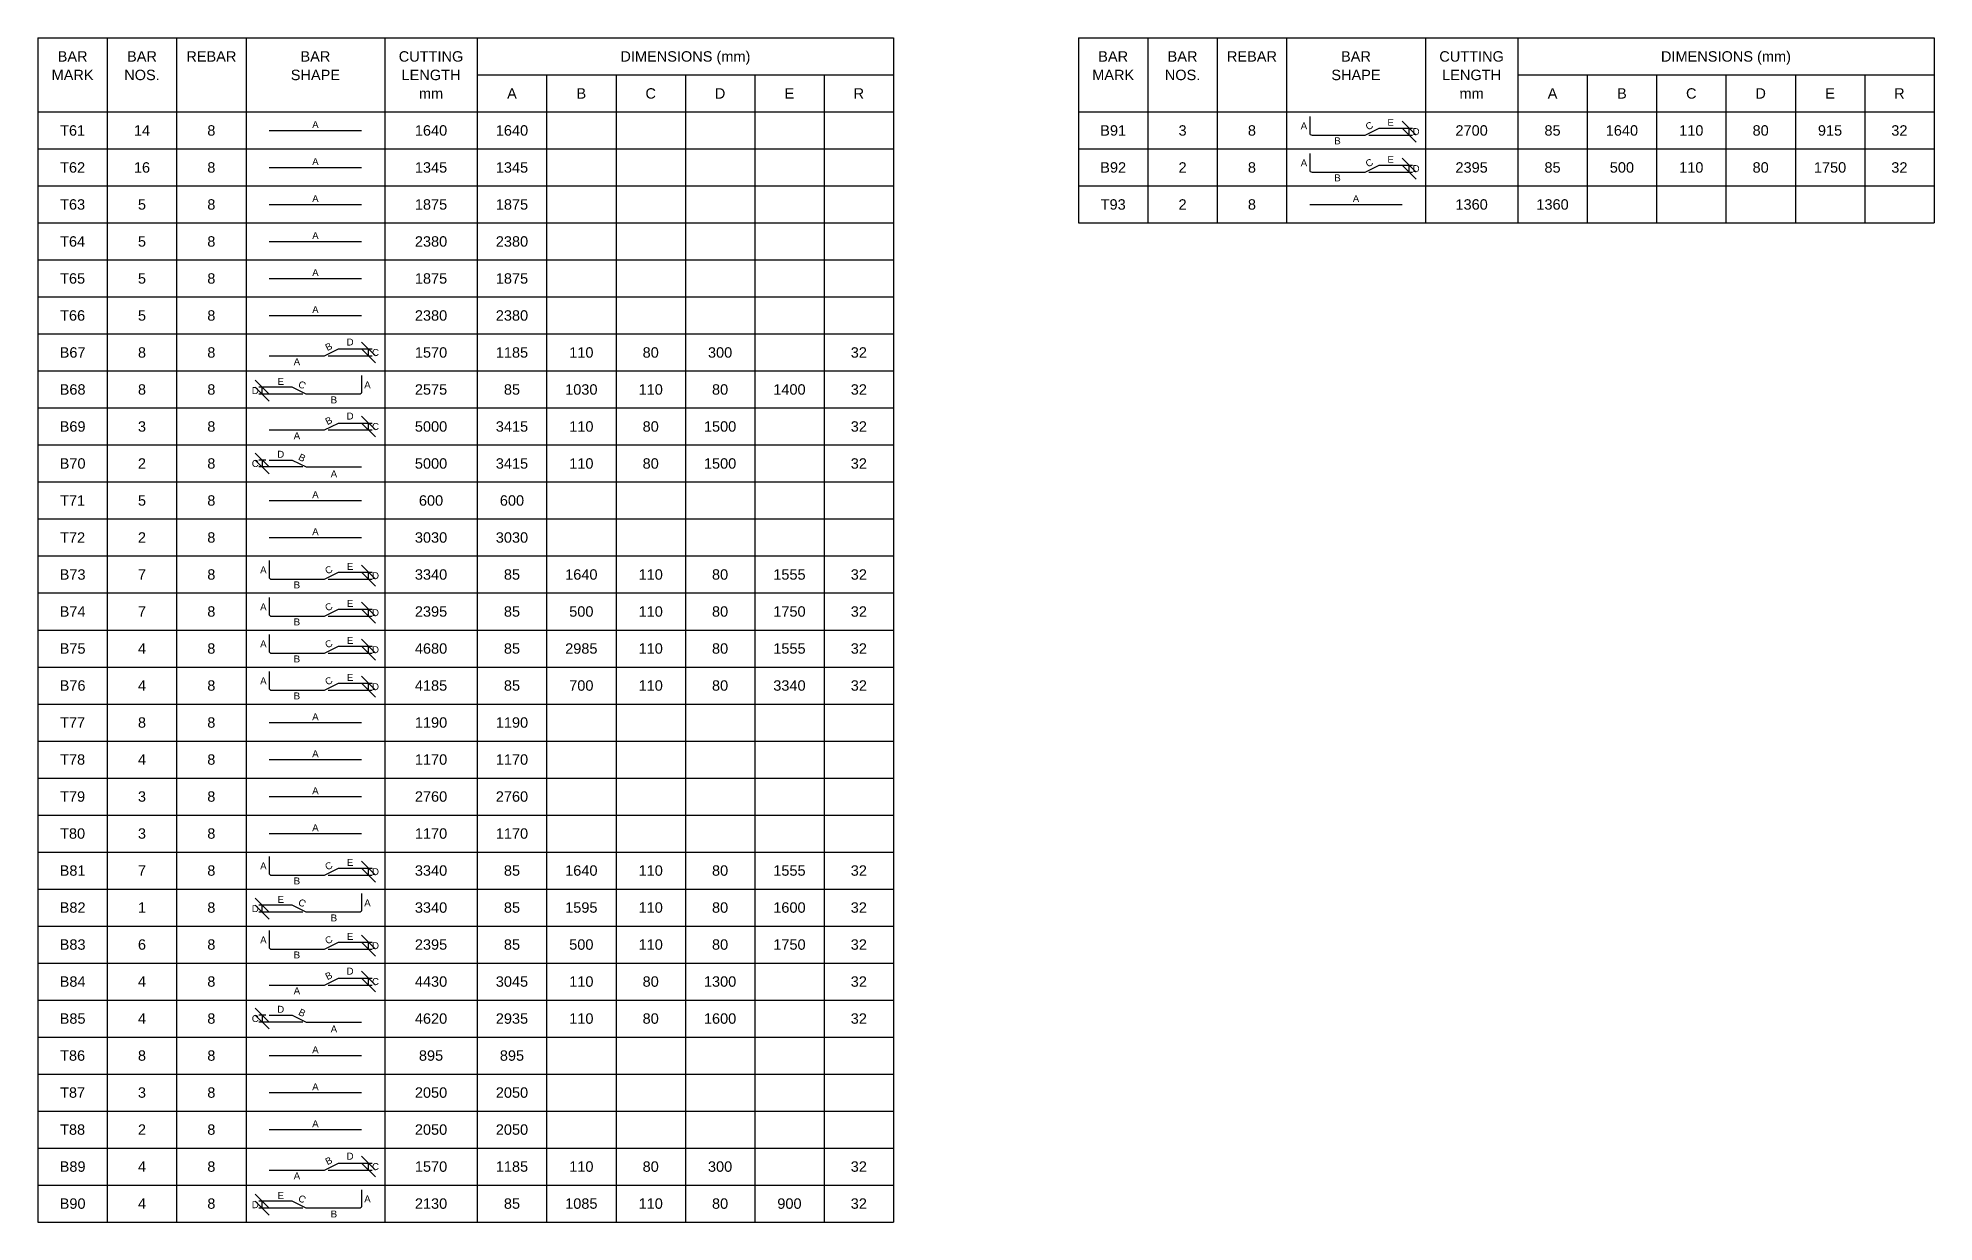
# Model space of a CAD drawing. Header units: inches. Extents: x -3300 to 111336, y -25085 to 3300.
# Drawn here: x 58336 to 99336, y -25085 to 515 of the extents above; entities that cross this region are included whole.
import ezdxf
from ezdxf.enums import TextEntityAlignment as Align

# ---------------------------------------------------------------- set-up
doc = ezdxf.new("R2010")
doc.units = ezdxf.units.IN
doc.header["$LTSCALE"] = 1000
doc.header["$MEASUREMENT"] = 0
for name, color, linetype in [('Dimension', 31, 'Continuous'), ('Reinforcement', 4, 'Continuous'), ('Schedule Header', 4, 'Continuous'), ('Schedule Line', 60, 'Continuous'), ('Text', 31, 'Continuous')]:
    doc.layers.add(name, color=color, linetype=linetype)
doc.styles.add('SC-BBS1', font='SansSerif')
doc.dimstyles.new('SCBBSDim', dxfattribs={"dimtxt": 225, "dimasz": 0.18, "dimexe": 75, "dimexo": 75, "dimgap": 100, "dimtad": 1, "dimtoh": 1, "dimdec": 0, "dimzin": 0, "dimdsep": 46, "dimtxsty": 'SC-BBS1', "dimtsz": 150, "dimcen": 0.09, "dimclrd": 8, "dimclre": 8, "dimclrt": 31, "dimadec": 0, "dimazin": 0, "dimtfac": 1, "dimtdec": 0, "dimtix": 1, "dimtofl": 0, "dimtmove": 0, "dimatfit": 3, "dimfxl": 1, "dimtolj": 1, "dimtzin": 0, "dimarcsym": 0})

msp = doc.modelspace()

# ---------------------------------------------------------------- texts
at = {"layer": 'Dimension', "style": 'SC-BBS1'}
for s, p in [('A', (64336, -1360)), ('A', (85711, -1385)), ('B', (86436, -1710)), ('E', (87586, -1310)), ('D', (88136, -1510)), ('E', (87586, -2110)), ('A', (64336, -2160)), ('A', (85711, -2185)), ('B', (86436, -2510)), ('D', (88136, -2310)), ('A', (64336, -2960)), ('A', (86836, -2960)), ('A', (64336, -3760)), ('A', (64336, -4560)), ('A', (64336, -5360)), ('D', (65086, -6060)), ('A', (63936, -6485)), ('C', (65636, -6285)), ('E', (63586, -6910)), ('A', (65461, -6985)), ('D', (63036, -7110)), ('B', (64736, -7310)), ('D', (65086, -7660)), ('A', (63936, -8085)), ('C', (65636, -7885)), ('C', (63036, -8685)), ('D', (63586, -8485)), ('A', (64736, -8910)), ('A', (64336, -9360)), ('A', (64336, -10160)), ('A', (63211, -10985)), ('E', (65086, -10910)), ('D', (65636, -11110)), ('B', (63936, -11310)), ('A', (63211, -11785)), ('E', (65086, -11710)), ('D', (65636, -11910)), ('B', (63936, -12110)), ('A', (63211, -12585)), ('E', (65086, -12510)), ('D', (65636, -12710)), ('B', (63936, -12910)), ('A', (63211, -13385)), ('E', (65086, -13310)), ('D', (65636, -13510)), ('B', (63936, -13710)), ('A', (64336, -14160)), ('A', (64336, -14960)), ('A', (64336, -15760)), ('A', (64336, -16560)), ('A', (63211, -17385)), ('E', (65086, -17310)), ('D', (65636, -17510)), ('E', (63586, -18110)), ('B', (63936, -17710)), ('D', (63036, -18310)), ('B', (64736, -18510)), ('A', (65461, -18185)), ('E', (65086, -18910)), ('A', (63211, -18985)), ('B', (63936, -19310)), ('D', (65636, -19110)), ('D', (65086, -19660)), ('A', (63936, -20085)), ('C', (65636, -19885)), ('D', (63586, -20485)), ('C', (63036, -20685)), ('A', (64736, -20910)), ('A', (64336, -21360)), ('A', (64336, -22160)), ('A', (64336, -22960)), ('D', (65086, -23660)), ('A', (63936, -24085)), ('C', (65636, -23885)), ('E', (63586, -24510)), ('A', (65461, -24585)), ('D', (63036, -24710)), ('B', (64736, -24910))]:
    msp.add_text(s, height=150, dxfattribs=at).set_placement(p, align=Align.MIDDLE_CENTER)
for s, rotation, p in [('C', 26.56505, (87123.5, -1385)), ('C', 26.56505, (87123.5, -2185)), ('B', 26.56505, (64623.5, -6160)), ('C', -26.56505, (64048.5, -6985)), ('B', 26.56505, (64623.5, -7760)), ('B', -26.56505, (64048.5, -8560)), ('C', 26.56505, (64623.5, -10985)), ('C', 26.56505, (64623.5, -11785)), ('C', 26.56505, (64623.5, -12585)), ('C', 26.56505, (64623.5, -13385)), ('C', 26.56505, (64623.5, -17385)), ('C', -26.56505, (64048.5, -18185)), ('C', 26.56505, (64623.5, -18985)), ('B', 26.56505, (64623.5, -19760)), ('B', -26.56505, (64048.5, -20560)), ('B', 26.56505, (64623.5, -23760)), ('C', -26.56505, (64048.5, -24585))]:
    msp.add_text(s, height=150, rotation=rotation, dxfattribs=at).set_placement(p, align=Align.MIDDLE_CENTER)
at = {"layer": 'Schedule Header', "style": 'SC-BBS1'}
for s, p in [('BAR', (59086, 115)), ('BAR', (60586, 115)), ('REBAR', (62086, 115)), ('BAR', (64336, 115)), ('CUTTING', (66836, 115)), ('DIMENSIONS (mm)', (72336, 115)), ('BAR', (81586, 115)), ('BAR', (83086, 115)), ('REBAR', (84586, 115)), ('BAR', (86836, 115)), ('CUTTING', (89336, 115)), ('DIMENSIONS (mm)', (94836, 115)), ('MARK', (59086, -285)), ('NOS.', (60586, -285)), ('SHAPE', (64336, -285)), ('LENGTH', (66836, -285)), ('MARK', (81586, -285)), ('NOS.', (83086, -285)), ('SHAPE', (86836, -285)), ('LENGTH', (89336, -285)), ('mm', (66836, -685)), ('A', (68586, -685)), ('B', (70086, -685)), ('C', (71586, -685)), ('D', (73086, -685)), ('E', (74586, -685)), ('R', (76086, -685)), ('mm', (89336, -685)), ('A', (91086, -685)), ('B', (92586, -685)), ('C', (94086, -685)), ('D', (95586, -685)), ('E', (97086, -685)), ('R', (98586, -685))]:
    msp.add_text(s, height=225, dxfattribs=at).set_placement(p, align=Align.MIDDLE_CENTER)
at = {"layer": 'Text', "style": 'SC-BBS1'}
for s, p in [('T61', (59086, -1485)), ('14', (60586, -1485)), ('8', (62086, -1485)), ('1640', (66836, -1485)), ('1640', (68586, -1485)), ('B91', (81586, -1485)), ('3', (83086, -1485)), ('8', (84586, -1485)), ('2700', (89336, -1485)), ('85', (91086, -1485)), ('1640', (92586, -1485)), ('110', (94086, -1485)), ('80', (95586, -1485)), ('915', (97086, -1485)), ('32', (98586, -1485)), ('T62', (59086, -2285)), ('16', (60586, -2285)), ('8', (62086, -2285)), ('1345', (66836, -2285)), ('1345', (68586, -2285)), ('B92', (81586, -2285)), ('2', (83086, -2285)), ('8', (84586, -2285)), ('2395', (89336, -2285)), ('85', (91086, -2285)), ('500', (92586, -2285)), ('110', (94086, -2285)), ('80', (95586, -2285)), ('1750', (97086, -2285)), ('32', (98586, -2285)), ('T63', (59086, -3085)), ('5', (60586, -3085)), ('8', (62086, -3085)), ('1875', (66836, -3085)), ('1875', (68586, -3085)), ('T93', (81586, -3085)), ('2', (83086, -3085)), ('8', (84586, -3085)), ('1360', (89336, -3085)), ('1360', (91086, -3085)), ('T64', (59086, -3885)), ('5', (60586, -3885)), ('8', (62086, -3885)), ('2380', (66836, -3885)), ('2380', (68586, -3885)), ('T65', (59086, -4685)), ('5', (60586, -4685)), ('8', (62086, -4685)), ('1875', (66836, -4685)), ('1875', (68586, -4685)), ('T66', (59086, -5485)), ('5', (60586, -5485)), ('8', (62086, -5485)), ('2380', (66836, -5485)), ('2380', (68586, -5485)), ('B67', (59086, -6285)), ('8', (60586, -6285)), ('8', (62086, -6285)), ('1570', (66836, -6285)), ('1185', (68586, -6285)), ('110', (70086, -6285)), ('80', (71586, -6285)), ('300', (73086, -6285)), ('32', (76086, -6285)), ('B68', (59086, -7085)), ('8', (60586, -7085)), ('8', (62086, -7085)), ('2575', (66836, -7085)), ('85', (68586, -7085)), ('1030', (70086, -7085)), ('110', (71586, -7085)), ('80', (73086, -7085)), ('1400', (74586, -7085)), ('32', (76086, -7085)), ('B69', (59086, -7885)), ('3', (60586, -7885)), ('8', (62086, -7885)), ('5000', (66836, -7885)), ('3415', (68586, -7885)), ('110', (70086, -7885)), ('80', (71586, -7885)), ('1500', (73086, -7885)), ('32', (76086, -7885)), ('B70', (59086, -8685)), ('2', (60586, -8685)), ('8', (62086, -8685)), ('5000', (66836, -8685)), ('3415', (68586, -8685)), ('110', (70086, -8685)), ('80', (71586, -8685)), ('1500', (73086, -8685)), ('32', (76086, -8685)), ('T71', (59086, -9485)), ('5', (60586, -9485)), ('8', (62086, -9485)), ('600', (66836, -9485)), ('600', (68586, -9485)), ('T72', (59086, -10285)), ('2', (60586, -10285)), ('8', (62086, -10285)), ('3030', (66836, -10285)), ('3030', (68586, -10285)), ('B73', (59086, -11085)), ('7', (60586, -11085)), ('8', (62086, -11085)), ('3340', (66836, -11085)), ('85', (68586, -11085)), ('1640', (70086, -11085)), ('110', (71586, -11085)), ('80', (73086, -11085)), ('1555', (74586, -11085)), ('32', (76086, -11085)), ('B74', (59086, -11885)), ('7', (60586, -11885)), ('8', (62086, -11885)), ('2395', (66836, -11885)), ('85', (68586, -11885)), ('500', (70086, -11885)), ('110', (71586, -11885)), ('80', (73086, -11885)), ('1750', (74586, -11885)), ('32', (76086, -11885)), ('B75', (59086, -12685)), ('4', (60586, -12685)), ('8', (62086, -12685)), ('4680', (66836, -12685)), ('85', (68586, -12685)), ('2985', (70086, -12685)), ('110', (71586, -12685)), ('80', (73086, -12685)), ('1555', (74586, -12685)), ('32', (76086, -12685)), ('B76', (59086, -13485)), ('4', (60586, -13485)), ('8', (62086, -13485)), ('4185', (66836, -13485)), ('85', (68586, -13485)), ('700', (70086, -13485)), ('110', (71586, -13485)), ('80', (73086, -13485)), ('3340', (74586, -13485)), ('32', (76086, -13485)), ('T77', (59086, -14285)), ('8', (60586, -14285)), ('8', (62086, -14285)), ('1190', (66836, -14285)), ('1190', (68586, -14285)), ('T78', (59086, -15085)), ('4', (60586, -15085)), ('8', (62086, -15085)), ('1170', (66836, -15085)), ('1170', (68586, -15085)), ('T79', (59086, -15885)), ('3', (60586, -15885)), ('8', (62086, -15885)), ('2760', (66836, -15885)), ('2760', (68586, -15885)), ('T80', (59086, -16685)), ('3', (60586, -16685)), ('8', (62086, -16685)), ('1170', (66836, -16685)), ('1170', (68586, -16685)), ('B81', (59086, -17485)), ('7', (60586, -17485)), ('8', (62086, -17485)), ('3340', (66836, -17485)), ('85', (68586, -17485)), ('1640', (70086, -17485)), ('110', (71586, -17485)), ('80', (73086, -17485)), ('1555', (74586, -17485)), ('32', (76086, -17485)), ('B82', (59086, -18285)), ('1', (60586, -18285)), ('8', (62086, -18285)), ('3340', (66836, -18285)), ('85', (68586, -18285)), ('1595', (70086, -18285)), ('110', (71586, -18285)), ('80', (73086, -18285)), ('1600', (74586, -18285)), ('32', (76086, -18285)), ('B83', (59086, -19085)), ('6', (60586, -19085)), ('8', (62086, -19085)), ('2395', (66836, -19085)), ('85', (68586, -19085)), ('500', (70086, -19085)), ('110', (71586, -19085)), ('80', (73086, -19085)), ('1750', (74586, -19085)), ('32', (76086, -19085)), ('B84', (59086, -19885)), ('4', (60586, -19885)), ('8', (62086, -19885)), ('4430', (66836, -19885)), ('3045', (68586, -19885)), ('110', (70086, -19885)), ('80', (71586, -19885)), ('1300', (73086, -19885)), ('32', (76086, -19885)), ('B85', (59086, -20685)), ('4', (60586, -20685)), ('8', (62086, -20685)), ('4620', (66836, -20685)), ('2935', (68586, -20685)), ('110', (70086, -20685)), ('80', (71586, -20685)), ('1600', (73086, -20685)), ('32', (76086, -20685)), ('T86', (59086, -21485)), ('8', (60586, -21485)), ('8', (62086, -21485)), ('895', (66836, -21485)), ('895', (68586, -21485)), ('T87', (59086, -22285)), ('3', (60586, -22285)), ('8', (62086, -22285)), ('2050', (66836, -22285)), ('2050', (68586, -22285)), ('T88', (59086, -23085)), ('2', (60586, -23085)), ('8', (62086, -23085)), ('2050', (66836, -23085)), ('2050', (68586, -23085)), ('B89', (59086, -23885)), ('4', (60586, -23885)), ('8', (62086, -23885)), ('1570', (66836, -23885)), ('1185', (68586, -23885)), ('110', (70086, -23885)), ('80', (71586, -23885)), ('300', (73086, -23885)), ('32', (76086, -23885)), ('B90', (59086, -24685)), ('4', (60586, -24685)), ('8', (62086, -24685)), ('2130', (66836, -24685)), ('85', (68586, -24685)), ('1085', (70086, -24685)), ('110', (71586, -24685)), ('80', (73086, -24685)), ('900', (74586, -24685)), ('32', (76086, -24685))]:
    msp.add_text(s, height=225, dxfattribs=at).set_placement(p, align=Align.MIDDLE_CENTER)

# ---------------------------------------------------------------- blocks, each defined once
blk = doc.blocks.new('*D131')
at = {"color": 8, "linetype": 'ByBlock', "lineweight": -2}
for p, q in [((65636, -6360), (65336, -6060)), ((64611, -6360), (65561, -6360)), ((64911, -6210), (65561, -6210)), ((65336, -6210), (65636, -6510)), ((65486, -6360), (65486, -6210))]:
    blk.add_line(p, q, dxfattribs=at)
at = {"layer": 'Defpoints', "color": 31}
for p in [(64536, -6360), (64836, -6210), (65486, -6360)]:
    blk.add_point(p, dxfattribs=at)
blk = doc.blocks.new('*D132')
at = {"color": 8, "linetype": 'ByBlock', "lineweight": -2}
for p, q in [((63336, -7185), (63036, -6885)), ((63036, -7035), (63336, -7335)), ((63761, -7035), (63111, -7035)), ((64061, -7185), (63111, -7185)), ((63186, -7185), (63186, -7035))]:
    blk.add_line(p, q, dxfattribs=at)
at = {"layer": 'Defpoints', "color": 31}
for p in [(63186, -7185), (63836, -7035), (64136, -7185)]:
    blk.add_point(p, dxfattribs=at)
blk = doc.blocks.new('*D133')
at = {"color": 8, "linetype": 'ByBlock', "lineweight": -2}
for p, q in [((65636, -7960), (65336, -7660)), ((64611, -7960), (65561, -7960)), ((64911, -7810), (65561, -7810)), ((65336, -7810), (65636, -8110)), ((65486, -7960), (65486, -7810))]:
    blk.add_line(p, q, dxfattribs=at)
at = {"layer": 'Defpoints', "color": 31}
for p in [(64536, -7960), (64836, -7810), (65486, -7960)]:
    blk.add_point(p, dxfattribs=at)
blk = doc.blocks.new('*D134')
at = {"color": 8, "linetype": 'ByBlock', "lineweight": -2}
for p, q in [((63336, -8760), (63036, -8460)), ((63036, -8610), (63336, -8910)), ((63261, -8610), (63111, -8610)), ((63186, -8610), (63186, -8760)), ((64061, -8760), (63111, -8760))]:
    blk.add_line(p, q, dxfattribs=at)
at = {"layer": 'Defpoints', "color": 31}
for p in [(63186, -8610), (63336, -8610), (64136, -8760)]:
    blk.add_point(p, dxfattribs=at)
blk = doc.blocks.new('*D135')
at = {"color": 8, "linetype": 'ByBlock', "lineweight": -2}
for p, q in [((64911, -11035), (65561, -11035)), ((65636, -11185), (65336, -10885)), ((65336, -11035), (65636, -11335)), ((65486, -11185), (65486, -11035)), ((64611, -11185), (65561, -11185))]:
    blk.add_line(p, q, dxfattribs=at)
at = {"layer": 'Defpoints', "color": 31}
for p in [(64836, -11035), (64536, -11185), (65486, -11185)]:
    blk.add_point(p, dxfattribs=at)
blk = doc.blocks.new('*D136')
at = {"color": 8, "linetype": 'ByBlock', "lineweight": -2}
for p, q in [((64911, -11835), (65561, -11835)), ((65636, -11985), (65336, -11685)), ((65336, -11835), (65636, -12135)), ((65486, -11985), (65486, -11835)), ((64611, -11985), (65561, -11985))]:
    blk.add_line(p, q, dxfattribs=at)
at = {"layer": 'Defpoints', "color": 31}
for p in [(64836, -11835), (64536, -11985), (65486, -11985)]:
    blk.add_point(p, dxfattribs=at)
blk = doc.blocks.new('*D137')
at = {"color": 8, "linetype": 'ByBlock', "lineweight": -2}
for p, q in [((64911, -12635), (65561, -12635)), ((65636, -12785), (65336, -12485)), ((65336, -12635), (65636, -12935)), ((65486, -12785), (65486, -12635)), ((64611, -12785), (65561, -12785))]:
    blk.add_line(p, q, dxfattribs=at)
at = {"layer": 'Defpoints', "color": 31}
for p in [(64836, -12635), (64536, -12785), (65486, -12785)]:
    blk.add_point(p, dxfattribs=at)
blk = doc.blocks.new('*D138')
at = {"color": 8, "linetype": 'ByBlock', "lineweight": -2}
for p, q in [((64911, -13435), (65561, -13435)), ((65636, -13585), (65336, -13285)), ((65336, -13435), (65636, -13735)), ((65486, -13585), (65486, -13435)), ((64611, -13585), (65561, -13585))]:
    blk.add_line(p, q, dxfattribs=at)
at = {"layer": 'Defpoints', "color": 31}
for p in [(64836, -13435), (64536, -13585), (65486, -13585)]:
    blk.add_point(p, dxfattribs=at)
blk = doc.blocks.new('*D139')
at = {"color": 8, "linetype": 'ByBlock', "lineweight": -2}
for p, q in [((64611, -17585), (65561, -17585)), ((64911, -17435), (65561, -17435)), ((65636, -17585), (65336, -17285)), ((65336, -17435), (65636, -17735)), ((65486, -17585), (65486, -17435))]:
    blk.add_line(p, q, dxfattribs=at)
at = {"layer": 'Defpoints', "color": 31}
for p in [(64536, -17585), (64836, -17435), (65486, -17585)]:
    blk.add_point(p, dxfattribs=at)
blk = doc.blocks.new('*D140')
at = {"color": 8, "linetype": 'ByBlock', "lineweight": -2}
for p, q in [((63336, -18385), (63036, -18085)), ((63036, -18235), (63336, -18535)), ((63761, -18235), (63111, -18235)), ((64061, -18385), (63111, -18385)), ((63186, -18385), (63186, -18235))]:
    blk.add_line(p, q, dxfattribs=at)
at = {"layer": 'Defpoints', "color": 31}
for p in [(63186, -18385), (63836, -18235), (64136, -18385)]:
    blk.add_point(p, dxfattribs=at)
blk = doc.blocks.new('*D141')
at = {"color": 8, "linetype": 'ByBlock', "lineweight": -2}
for p, q in [((64611, -19185), (65561, -19185)), ((64911, -19035), (65561, -19035)), ((65636, -19185), (65336, -18885)), ((65336, -19035), (65636, -19335)), ((65486, -19185), (65486, -19035))]:
    blk.add_line(p, q, dxfattribs=at)
at = {"layer": 'Defpoints', "color": 31}
for p in [(64536, -19185), (64836, -19035), (65486, -19185)]:
    blk.add_point(p, dxfattribs=at)
blk = doc.blocks.new('*D142')
at = {"color": 8, "linetype": 'ByBlock', "lineweight": -2}
for p, q in [((65636, -19960), (65336, -19660)), ((64611, -19960), (65561, -19960)), ((64911, -19810), (65561, -19810)), ((65336, -19810), (65636, -20110)), ((65486, -19960), (65486, -19810))]:
    blk.add_line(p, q, dxfattribs=at)
at = {"layer": 'Defpoints', "color": 31}
for p in [(64536, -19960), (64836, -19810), (65486, -19960)]:
    blk.add_point(p, dxfattribs=at)
blk = doc.blocks.new('*D143')
at = {"color": 8, "linetype": 'ByBlock', "lineweight": -2}
for p, q in [((63336, -20760), (63036, -20460)), ((63036, -20610), (63336, -20910)), ((63261, -20610), (63111, -20610)), ((64061, -20760), (63111, -20760)), ((63186, -20610), (63186, -20760))]:
    blk.add_line(p, q, dxfattribs=at)
at = {"layer": 'Defpoints', "color": 31}
for p in [(63186, -20610), (63336, -20610), (64136, -20760)]:
    blk.add_point(p, dxfattribs=at)
blk = doc.blocks.new('*D144')
at = {"color": 8, "linetype": 'ByBlock', "lineweight": -2}
for p, q in [((65636, -23960), (65336, -23660)), ((64611, -23960), (65561, -23960)), ((64911, -23810), (65561, -23810)), ((65336, -23810), (65636, -24110)), ((65486, -23960), (65486, -23810))]:
    blk.add_line(p, q, dxfattribs=at)
at = {"layer": 'Defpoints', "color": 31}
for p in [(64536, -23960), (64836, -23810), (65486, -23960)]:
    blk.add_point(p, dxfattribs=at)
blk = doc.blocks.new('*D145')
at = {"color": 8, "linetype": 'ByBlock', "lineweight": -2}
for p, q in [((63336, -24785), (63036, -24485)), ((63036, -24635), (63336, -24935)), ((63761, -24635), (63111, -24635)), ((64061, -24785), (63111, -24785)), ((63186, -24785), (63186, -24635))]:
    blk.add_line(p, q, dxfattribs=at)
at = {"layer": 'Defpoints', "color": 31}
for p in [(63186, -24785), (63836, -24635), (64136, -24785)]:
    blk.add_point(p, dxfattribs=at)
blk = doc.blocks.new('*D146')
at = {"color": 8, "linetype": 'ByBlock', "lineweight": -2}
for p, q in [((87111, -1585), (88061, -1585)), ((87411, -1435), (88061, -1435)), ((88136, -1585), (87836, -1285)), ((87836, -1435), (88136, -1735)), ((87986, -1585), (87986, -1435))]:
    blk.add_line(p, q, dxfattribs=at)
at = {"layer": 'Defpoints', "color": 31}
for p in [(87036, -1585), (87336, -1435), (87986, -1585)]:
    blk.add_point(p, dxfattribs=at)
blk = doc.blocks.new('*D147')
at = {"color": 8, "linetype": 'ByBlock', "lineweight": -2}
for p, q in [((87111, -2385), (88061, -2385)), ((87411, -2235), (88061, -2235)), ((88136, -2385), (87836, -2085)), ((87836, -2235), (88136, -2535)), ((87986, -2385), (87986, -2235))]:
    blk.add_line(p, q, dxfattribs=at)
at = {"layer": 'Defpoints', "color": 31}
for p in [(87036, -2385), (87336, -2235), (87986, -2385)]:
    blk.add_point(p, dxfattribs=at)

# ---------------------------------------------------------------- dimensions: what is measured, and where the dimension line sits
at = {"layer": 'Dimension'}
for base, p1, p2, picture, middle in [((87986, -1435), (87036, -1585), (87336, -1435), '*D146', (87986, -1510)), ((87986, -2235), (87036, -2385), (87336, -2235), '*D147', (87986, -2310)), ((65486, -6210), (64536, -6360), (64836, -6210), '*D131', (65486, -6285)), ((63186, -7035), (64136, -7185), (63836, -7035), '*D132', (63186, -7110)), ((65486, -7810), (64536, -7960), (64836, -7810), '*D133', (65486, -7885)), ((63186, -8760), (63336, -8610), (64136, -8760), '*D134', (63186, -8685)), ((65486, -11035), (64536, -11185), (64836, -11035), '*D135', (65486, -11110)), ((65486, -11835), (64536, -11985), (64836, -11835), '*D136', (65486, -11910)), ((65486, -12635), (64536, -12785), (64836, -12635), '*D137', (65486, -12710)), ((65486, -13435), (64536, -13585), (64836, -13435), '*D138', (65486, -13510)), ((65486, -17435), (64536, -17585), (64836, -17435), '*D139', (65486, -17510)), ((63186, -18235), (64136, -18385), (63836, -18235), '*D140', (63186, -18310)), ((65486, -19035), (64536, -19185), (64836, -19035), '*D141', (65486, -19110)), ((65486, -19810), (64536, -19960), (64836, -19810), '*D142', (65486, -19885)), ((63186, -20760), (63336, -20610), (64136, -20760), '*D143', (63186, -20685)), ((65486, -23810), (64536, -23960), (64836, -23810), '*D144', (65486, -23885)), ((63186, -24635), (64136, -24785), (63836, -24635), '*D145', (63186, -24710))]:
    dim = msp.add_linear_dim(base=base, p1=p1, p2=p2, angle=90, text=' ', dimstyle='SCBBSDim', dxfattribs=at)
    dim.commit()
    dim.dimension.update_dxf_attribs({"geometry": picture, "text_midpoint": middle})

# ---------------------------------------------------------------- linework, layer by layer
at = {"layer": 'Reinforcement'}
for points in [[(85836, -1185), (85836, -1535, 0.5), (85886, -1585), (87036, -1585), (87336, -1435), (87836, -1435)], [(85836, -1985), (85836, -2335, 0.5), (85886, -2385), (87036, -2385), (87336, -2235), (87836, -2235)], [(65336, -6785), (65336, -7135, -0.5), (65286, -7185), (64136, -7185), (63836, -7035), (63336, -7035)], [(63336, -10785), (63336, -11135, 0.5), (63386, -11185), (64536, -11185), (64836, -11035), (65336, -11035)], [(63336, -11585), (63336, -11935, 0.5), (63386, -11985), (64536, -11985), (64836, -11835), (65336, -11835)], [(63336, -12385), (63336, -12735, 0.5), (63386, -12785), (64536, -12785), (64836, -12635), (65336, -12635)], [(63336, -13185), (63336, -13535, 0.5), (63386, -13585), (64536, -13585), (64836, -13435), (65336, -13435)], [(63336, -17185), (63336, -17535, 0.5), (63386, -17585), (64536, -17585), (64836, -17435), (65336, -17435)], [(65336, -17985), (65336, -18335, -0.5), (65286, -18385), (64136, -18385), (63836, -18235), (63336, -18235)], [(63336, -18785), (63336, -19135, 0.5), (63386, -19185), (64536, -19185), (64836, -19035), (65336, -19035)], [(65336, -24385), (65336, -24735, -0.5), (65286, -24785), (64136, -24785), (63836, -24635), (63336, -24635)]]:
    msp.add_lwpolyline(points, format="xyb", dxfattribs=at)
for points in [[(63336, -1485), (65336, -1485)], [(63336, -2285), (65336, -2285)], [(63336, -3085), (65336, -3085)], [(85836, -3085), (87836, -3085)], [(63336, -3885), (65336, -3885)], [(63336, -4685), (65336, -4685)], [(63336, -5485), (65336, -5485)], [(63336, -6360), (64536, -6360), (64836, -6210), (65336, -6210)], [(63336, -7960), (64536, -7960), (64836, -7810), (65336, -7810)], [(63336, -8610), (63836, -8610), (64136, -8760), (65336, -8760)], [(63336, -9485), (65336, -9485)], [(63336, -10285), (65336, -10285)], [(63336, -14285), (65336, -14285)], [(63336, -15085), (65336, -15085)], [(63336, -15885), (65336, -15885)], [(63336, -16685), (65336, -16685)], [(63336, -19960), (64536, -19960), (64836, -19810), (65336, -19810)], [(63336, -20610), (63836, -20610), (64136, -20760), (65336, -20760)], [(63336, -21485), (65336, -21485)], [(63336, -22285), (65336, -22285)], [(63336, -23085), (65336, -23085)], [(63336, -23960), (64536, -23960), (64836, -23810), (65336, -23810)]]:
    msp.add_lwpolyline(points, dxfattribs=at)
at = {"layer": 'Schedule Line'}
for p, q in [((58336, 515), (76836, 515)), ((58336, 515), (58336, -25085)), ((58336, 515), (58336, -25085)), ((59836, 515), (59836, -25085)), ((61336, 515), (61336, -25085)), ((62836, 515), (62836, -25085)), ((65836, 515), (65836, -25085)), ((67836, 515), (67836, -25085)), ((76836, 515), (76836, -25085)), ((80836, 515), (99336, 515)), ((80836, 515), (80836, -3485)), ((80836, 515), (80836, -3485)), ((82336, 515), (82336, -3485)), ((83836, 515), (83836, -3485)), ((85336, 515), (85336, -3485)), ((88336, 515), (88336, -3485)), ((90336, 515), (90336, -3485)), ((99336, 515), (99336, -3485)), ((67836, -285), (76836, -285)), ((69336, -285), (69336, -25085)), ((70836, -285), (70836, -25085)), ((72336, -285), (72336, -25085)), ((73836, -285), (73836, -25085)), ((75336, -285), (75336, -25085)), ((90336, -285), (99336, -285)), ((91836, -285), (91836, -3485)), ((93336, -285), (93336, -3485)), ((94836, -285), (94836, -3485)), ((96336, -285), (96336, -3485)), ((97836, -285), (97836, -3485)), ((58336, -1085), (76836, -1085)), ((80836, -1085), (99336, -1085)), ((58336, -1885), (76836, -1885)), ((80836, -1885), (99336, -1885)), ((58336, -2685), (76836, -2685)), ((80836, -2685), (99336, -2685)), ((58336, -3485), (76836, -3485)), ((80836, -3485), (99336, -3485)), ((58336, -4285), (76836, -4285)), ((58336, -5085), (76836, -5085)), ((58336, -5885), (76836, -5885)), ((58336, -5885), (76836, -5885)), ((58336, -6685), (76836, -6685)), ((58336, -7485), (76836, -7485)), ((58336, -8285), (76836, -8285)), ((58336, -9085), (76836, -9085)), ((58336, -9885), (76836, -9885)), ((58336, -10685), (76836, -10685)), ((58336, -10685), (76836, -10685)), ((58336, -11485), (76836, -11485)), ((58336, -12285), (76836, -12285)), ((58336, -13085), (76836, -13085)), ((58336, -13885), (76836, -13885)), ((58336, -14685), (76836, -14685)), ((58336, -15485), (76836, -15485)), ((58336, -16285), (76836, -16285)), ((58336, -17085), (76836, -17085)), ((58336, -17085), (76836, -17085)), ((58336, -17885), (76836, -17885)), ((58336, -18685), (76836, -18685)), ((58336, -19485), (76836, -19485)), ((58336, -20285), (76836, -20285)), ((58336, -21085), (76836, -21085)), ((58336, -21885), (76836, -21885)), ((58336, -22685), (76836, -22685)), ((58336, -23485), (76836, -23485)), ((58336, -23485), (76836, -23485)), ((58336, -24285), (76836, -24285)), ((58336, -25085), (76836, -25085))]:
    msp.add_line(p, q, dxfattribs=at)

msp.set_redraw_order([(e.dxf.handle, doc.entitydb.next_handle()) for e in msp.query("TEXT MTEXT ATTDEF DIMENSION ARC_DIMENSION")])  # texts and dimensions are drawn at this point

doc.saveas('drawing.dxf')
